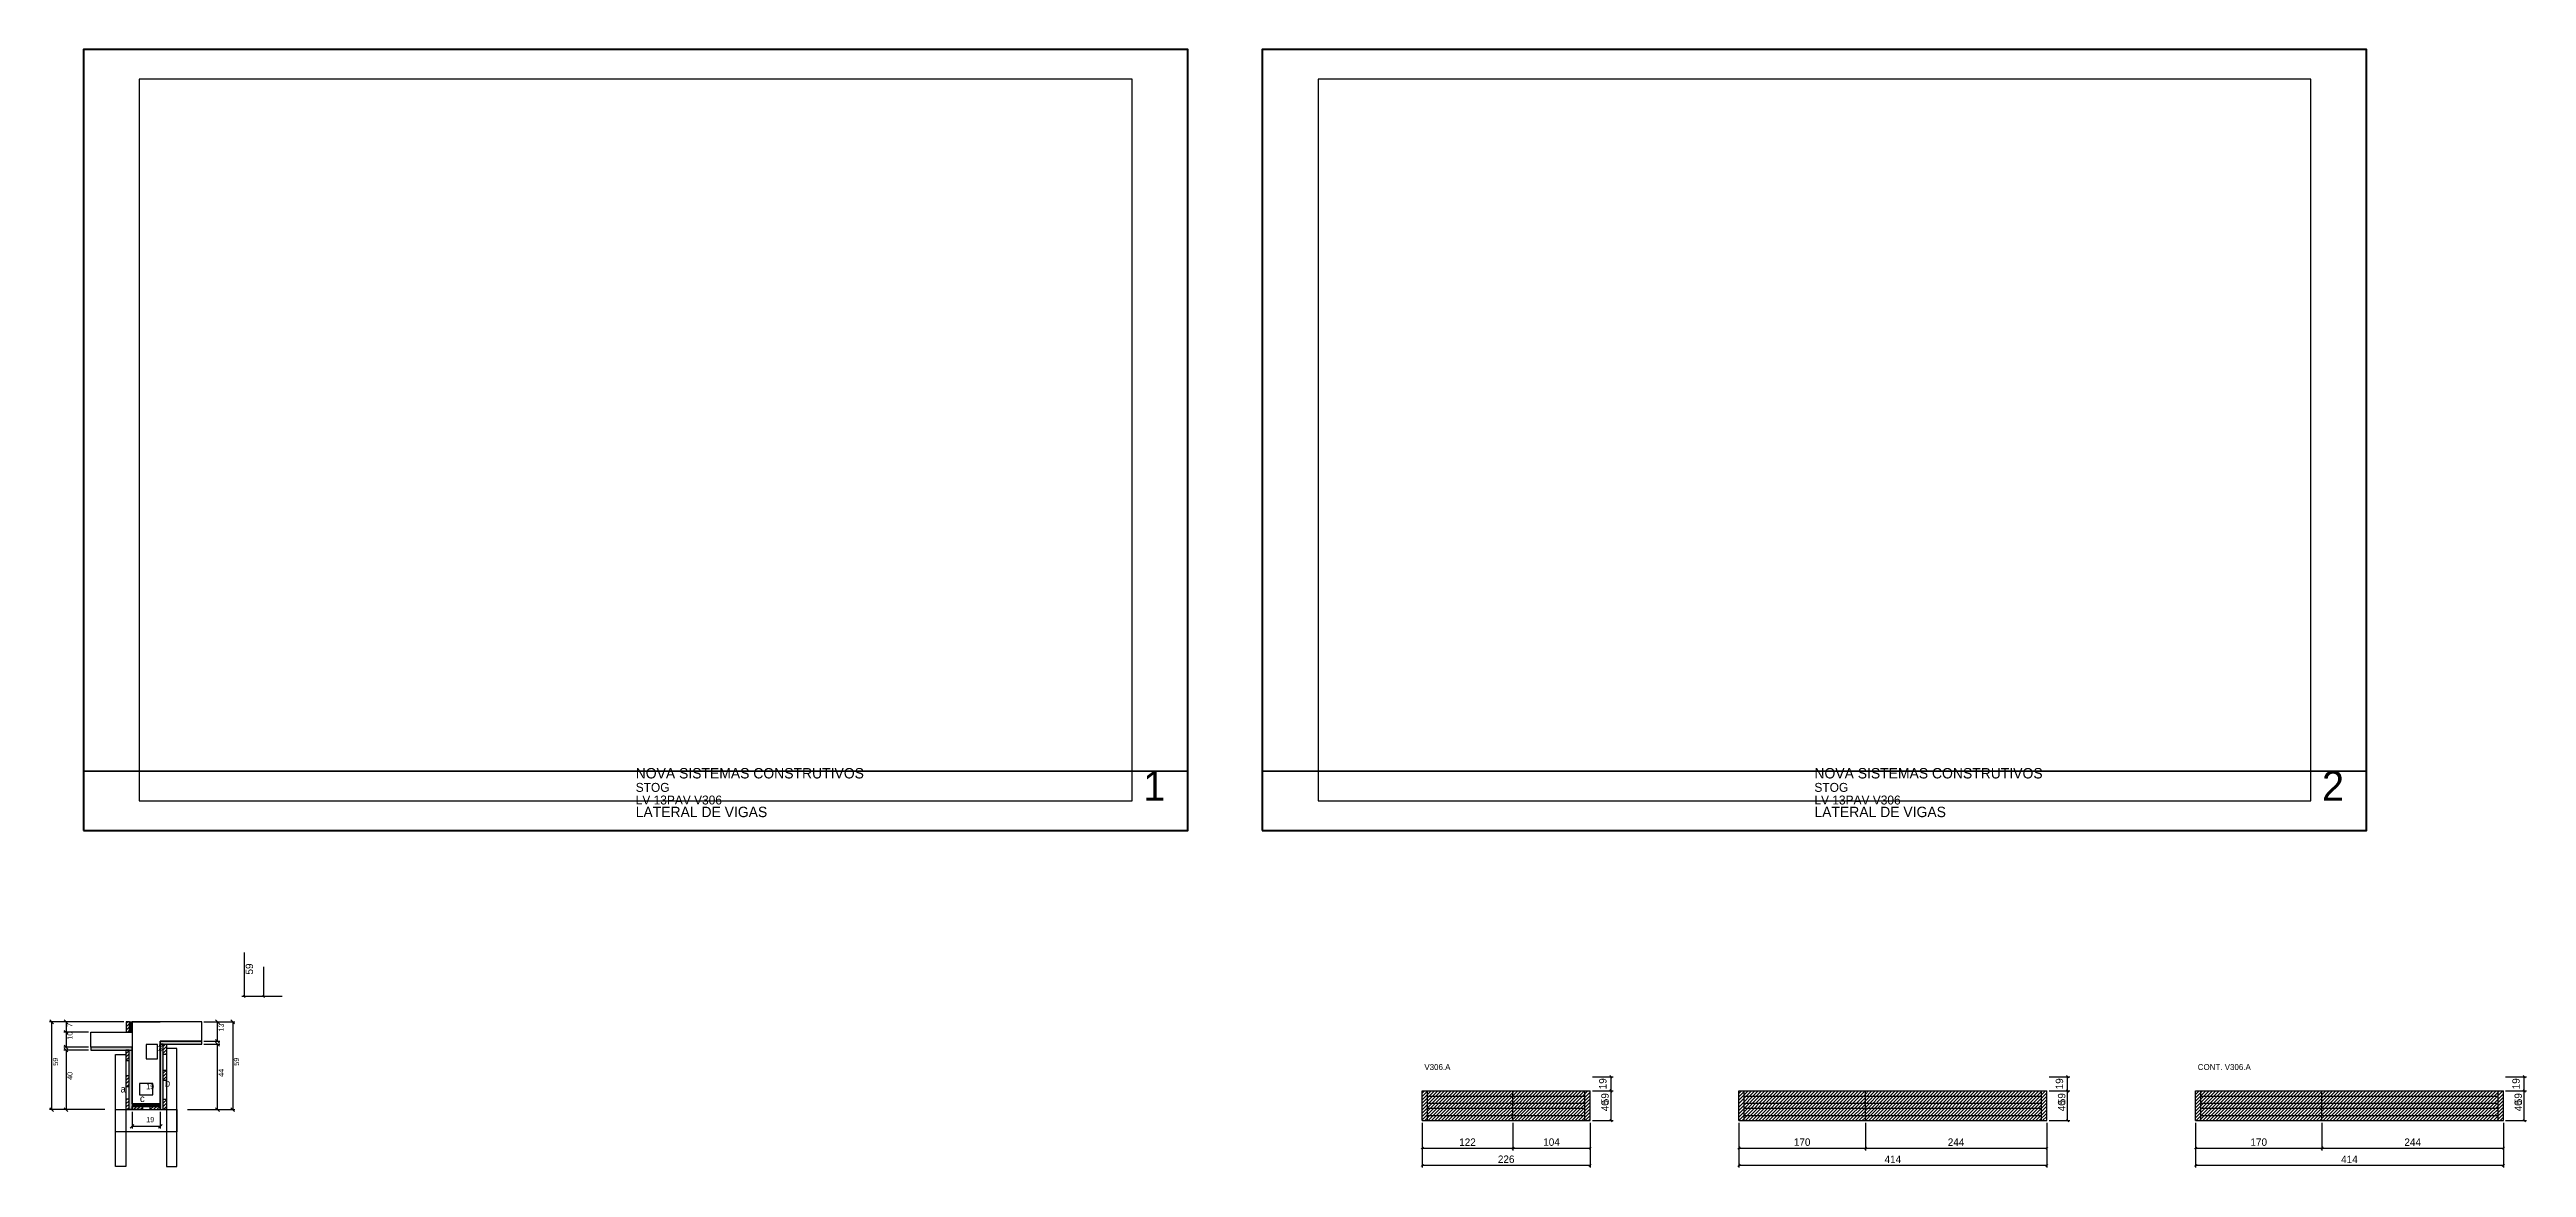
# Model space of a CAD drawing. Extents: x -9000 to 6804, y -272 to 1250.
# Drawn here: x -46 to 3285, y -253 to 1250 of the extents above; entities that cross this region are included whole.
import ezdxf

# ---------------------------------------------------------------- set-up
doc = ezdxf.new("R2010")
doc.units = 0
for name, color, linetype in [('CARIMBO', 255, 'Continuous'), ('CONCRETO', 251, 'Continuous'), ('COTA', 241, 'Continuous'), ('Cota Seção (2x)', 241, 'Continuous'), ('detalhes', 7, 'Continuous'), ('Folhas', 255, 'Continuous'), ('Hachura', 251, 'Continuous'), ('Madeira', 126, 'Continuous'), ('NOMENCLATURA', 7, 'Continuous'), ('Painéis', 200, 'Continuous'), ('Reaproveitamento', 251, 'Continuous'), ('SARR_2.2x7', 40, 'Continuous'), ('SARR_3.5x7', 81, 'Continuous')]:
    doc.layers.add(name, color=color, linetype=linetype)
doc.dimstyles.new('PAINEL', dxfattribs={"dimtxt": 10, "dimasz": 3, "dimexe": 3, "dimexo": 3, "dimgap": 3, "dimtad": 1, "dimblk": 'OBLIQUE', "dimblk1": 'OBLIQUE', "dimcen": 2.5, "dimclrd": 4, "dimclre": 4, "dimclrt": 240, "dimazin": 3, "dimtfac": 1, "dimtmove": 0, "dimatfit": 3})

msp = doc.modelspace()

# ---------------------------------------------------------------- texts
at = {"layer": 'CARIMBO'}
for s, height, p in [('NOVA SISTEMAS CONSTRUTIVOS', 14, (742.5, 270)), ('1', 40, (1425, 240)), ('NOVA SISTEMAS CONSTRUTIVOS', 14, (2327.5, 270)), ('2', 40, (3010, 240)), ('STOG', 12, (742.5, 252)), ('LV 13PAV V306', 12, (742.5, 235)), ('STOG', 12, (2327.5, 252)), ('LV 13PAV V306', 12, (2327.5, 235)), ('LATERAL DE VIGAS', 14, (742.5, 218)), ('LATERAL DE VIGAS', 14, (2327.5, 218))]:
    msp.add_text(s, height=height, dxfattribs=at).set_placement(p)
at = {"layer": 'COTA', "color": 240}
msp.add_text('59', height=10, rotation=90, dxfattribs=at).set_placement((227.918, 6.371))
at = {"layer": 'COTA', "color": 1}
for s, p in [('7', (-14.907, -64.25)), ('13', (188.622, -70.25)), ('10', (-14.907, -81.25)), ('59', (-34.227, -116.25)), ('40', (-14.907, -135.25)), ('44', (188.622, -131.25)), ('59', (209.116, -116.25))]:
    msp.add_text(s, height=7, rotation=90, dxfattribs=at).set_placement(p)
msp.add_text('19', height=7, dxfattribs=at).set_placement((84.25, -192.174))
at = {"layer": 'Cota Seção (2x)', "color": 1}
msp.add_text('55', height=7, rotation=90, dxfattribs=at).set_placement((105.75, -97.25))
msp.add_text('19', height=7, dxfattribs=at).set_placement((84.25, -147.75))
at = {"layer": 'detalhes', "color": 4}
for s, p in [('a', (49.619, -152.205)), ('c', (75.85, -165.014)), ('b', (109.343, -144.235))]:
    msp.add_text(s, height=9.6, dxfattribs=at).set_placement(p)
at = {"layer": 'NOMENCLATURA'}
for s, p in [('V306.A', (1803, -122)), ('CONT. V306.A', (2843, -122))]:
    msp.add_text(s, height=8, dxfattribs=at).set_placement(p)

# ---------------------------------------------------------------- blocks, each defined once
blk = doc.blocks.new('_OBLIQUE')
at = {"color": 0, "linetype": 'BYBLOCK'}
blk.add_line((-0.5, -0.5), (0.5, 0.5), dxfattribs=at)

# ---------------------------------------------------------------- dimensions: what is measured, and where the dimension line sits
at = {"layer": 'COTA'}
for base, p1, p2 in [((2054, -190), (2026, -190), (2026, -131)), ((2054, -150), (2026, -150), (2026, -131)), ((2668, -190), (2640, -190), (2640, -131)), ((2668, -150), (2640, -150), (2640, -131)), ((3282, -190), (3254, -190), (3254, -131)), ((3282, -150), (3254, -150), (3254, -131)), ((2054, -190), (2026, -190), (2026, -150)), ((2668, -190), (2640, -190), (2640, -150)), ((3282, -190), (3254, -190), (3254, -150))]:
    msp.add_linear_dim(base=base, p1=p1, p2=p2, angle=90, dimstyle='PAINEL', dxfattribs=at).render()
for base, p1, p2 in [((1800, -227), (1800, -190), (1922, -190)), ((1800, -250), (1800, -190), (2026, -190)), ((1922, -227), (1922, -190), (2026, -190)), ((2226, -227), (2226, -190), (2396, -190)), ((2226, -250), (2226, -190), (2640, -190)), ((2396, -227), (2396, -190), (2640, -190)), ((2840, -227), (2840, -190), (3010, -190)), ((2840, -250), (2840, -190), (3254, -190)), ((3010, -227), (3010, -190), (3254, -190))]:
    msp.add_linear_dim(base=base, p1=p1, p2=p2, dimstyle='PAINEL', dxfattribs=at).render()

# ---------------------------------------------------------------- hatches: boundary and pattern name
at = {"layer": 'Hachura'}
h = msp.add_hatch(dxfattribs=at)
h.set_pattern_fill('ANSI31')
h.paths.add_polyline_path([(57.25, -71.25), (61.65, -71.25), (61.65, -57.25), (57.25, -57.25), (57.25, -71.25)])
h = msp.add_hatch(color=7, dxfattribs=at)
h.dxf.hatch_style = 1
h.paths.add_polyline_path([(61.65, -57.25), (65.25, -57.25), (65.25, -71.25), (61.65, -71.25), (61.65, -57.25)])
h = msp.add_hatch(color=7, dxfattribs=at)
h.dxf.hatch_style = 1
h.paths.add_polyline_path([(65.25, -95.25), (65.25, -91.25), (9.65, -91.25), (9.65, -95.25), (65.25, -95.25)])
h = msp.add_hatch(dxfattribs=at)
h.set_pattern_fill('ANSI31')
h.paths.add_polyline_path([(56.85, -109.25), (61.25, -109.25), (61.25, -95.25), (56.85, -95.25), (56.85, -109.25)])
h = msp.add_hatch(color=7, dxfattribs=at)
h.dxf.hatch_style = 1
h.paths.add_polyline_path([(65.25, -95.25), (61.25, -95.25), (61.25, -175.25), (65.25, -175.25), (65.25, -95.25)])
h = msp.add_hatch(color=7, dxfattribs=at)
h.dxf.hatch_style = 1
h.paths.add_polyline_path([(158.85, -87.25), (158.85, -83.25), (103.25, -83.25), (103.25, -87.25), (158.85, -87.25)])
h = msp.add_hatch(color=7, dxfattribs=at)
h.dxf.hatch_style = 1
h.paths.add_polyline_path([(107.25, -87.25), (103.25, -87.25), (103.25, -175.25), (107.25, -175.25), (107.25, -87.25)])
h = msp.add_hatch(dxfattribs=at)
h.set_pattern_fill('ANSI31')
h.paths.add_polyline_path([(111.65, -101.25), (107.25, -101.25), (107.25, -87.25), (111.65, -87.25), (111.65, -101.25)])
h = msp.add_hatch(dxfattribs=at)
h.set_pattern_fill('ANSI31')
h.paths.add_polyline_path([(56.85, -144.033), (61.25, -144.033), (61.25, -130.033), (56.85, -130.033), (56.85, -144.033)])
h = msp.add_hatch(dxfattribs=at)
h.set_pattern_fill('ANSI31')
h.paths.add_polyline_path([(111.65, -136.033), (107.25, -136.033), (107.25, -122.033), (111.65, -122.033), (111.65, -136.033)])
h = msp.add_hatch(dxfattribs=at)
h.set_pattern_fill('ANSI31')
h.paths.add_polyline_path([(56.85, -175.25), (61.25, -175.25), (61.25, -161.25), (56.85, -161.25), (56.85, -175.25)])
h = msp.add_hatch(dxfattribs=at)
h.set_pattern_fill('ANSI31')
h.paths.add_polyline_path([(111.65, -175.25), (107.25, -175.25), (107.25, -161.25), (111.65, -161.25), (111.65, -175.25)])
h = msp.add_hatch(color=7, dxfattribs=at)
h.dxf.hatch_style = 1
h.paths.add_polyline_path([(103.25, -170.85), (103.25, -167.25), (65.25, -167.25), (65.25, -170.85), (103.25, -170.85)])
h = msp.add_hatch(dxfattribs=at)
h.set_pattern_fill('ANSI31')
h.paths.add_polyline_path([(65.25, -175.25), (65.25, -170.85), (79.25, -170.85), (79.25, -175.25), (65.25, -175.25)])
h = msp.add_hatch(dxfattribs=at)
h.set_pattern_fill('ANSI31')
h.paths.add_polyline_path([(103.25, -175.25), (103.25, -170.85), (89.25, -170.85), (89.25, -175.25), (103.25, -175.25)])
at = {"layer": 'Reaproveitamento'}
h = msp.add_hatch(dxfattribs=at)
h.set_pattern_fill('ANSI31')
h.paths.add_polyline_path([(1800, -190), (1922, -190), (1922, -150.2), (1800, -150.2)])
h = msp.add_hatch(dxfattribs=at)
h.set_pattern_fill('ANSI31')
h.paths.add_polyline_path([(1922, -190), (2026, -190), (2026, -150.2), (1922, -150.2)])
h = msp.add_hatch(dxfattribs=at)
h.set_pattern_fill('ANSI31')
h.paths.add_polyline_path([(2226, -190), (2396, -190), (2396, -150.2), (2226, -150.2)])
h = msp.add_hatch(dxfattribs=at)
h.set_pattern_fill('ANSI31')
h.paths.add_polyline_path([(2396, -190), (2640, -190), (2640, -150.2), (2396, -150.2)])
h = msp.add_hatch(dxfattribs=at)
h.set_pattern_fill('ANSI31')
h.paths.add_polyline_path([(2840, -190), (3010, -190), (3010, -150.2), (2840, -150.2)])
h = msp.add_hatch(dxfattribs=at)
h.set_pattern_fill('ANSI31')
h.paths.add_polyline_path([(3010, -190), (3254, -190), (3254, -150.2), (3010, -150.2)])

# ---------------------------------------------------------------- linework, layer by layer
at = {"layer": 'CARIMBO', "lineweight": 35}
for p, q in [((0, 280), (1485, 280)), ((1585, 280), (3070, 280))]:
    msp.add_line(p, q, dxfattribs=at)
at = {"layer": 'CONCRETO', "color": 251}
msp.add_lwpolyline([(103.25, -87.25), (103.25, -167.25), (65.25, -167.25), (65.25, -91.25), (9.65, -91.25), (9.65, -71.25), (65.25, -71.25), (65.25, -57.25), (103.25, -57.25)], dxfattribs=at)
msp.add_lwpolyline([(158.85, -83.25), (158.85, -57.25), (103.25, -57.25), (103.25, -57.25), (65.25, -57.25), (65.25, -167.25), (103.25, -167.25), (103.25, -83.25)], close=True, dxfattribs=at)
at = {"layer": 'COTA', "color": 4}
for p, q in [((216.057, 35.871), (216.057, -23.129)), ((241.989, 16.871), (241.989, -23.129)), ((266.935, -23.129), (213.057, -23.129)), ((266.935, -23.129), (238.989, -23.129)), ((54.25, -57.25), (-45.727, -57.25)), ((-42.727, -175.25), (-42.727, -57.25)), ((54.25, -57.25), (-26.407, -57.25)), ((-23.407, -57.25), (-23.407, -71.25)), ((161.85, -57.25), (183.122, -57.25)), ((161.85, -57.25), (203.616, -57.25)), ((180.122, -83.25), (180.122, -57.25)), ((200.616, -57.25), (200.616, -175.25)), ((6.65, -71.25), (-26.407, -71.25)), ((6.65, -71.25), (-26.407, -71.25)), ((6.65, -91.25), (-26.407, -91.25)), ((6.65, -95.25), (-26.407, -95.25)), ((-23.407, -71.25), (-23.407, -91.25)), ((-23.407, -95.25), (-23.407, -175.25)), ((161.85, -83.25), (183.122, -83.25)), ((161.85, -87.25), (183.122, -87.25)), ((180.122, -175.25), (180.122, -87.25)), ((28.65, -175.25), (-45.727, -175.25)), ((28.65, -175.25), (-26.407, -175.25)), ((65.25, -178.25), (65.25, -200.674)), ((65.25, -197.674), (103.25, -197.674)), ((103.25, -178.25), (103.25, -200.674)), ((139.85, -175.25), (183.122, -175.25)), ((164.486, -175.25), (203.616, -175.25))]:
    msp.add_line(p, q, dxfattribs=at)
at = {"layer": 'COTA'}
for p, q in [((214.557, -21.629), (217.557, -24.629)), ((240.489, -21.629), (243.489, -24.629))]:
    msp.add_line(p, q, dxfattribs=at)
for points in [[(-40.227, -59.75), (-45.227, -54.75)], [(-20.907, -59.75), (-25.907, -54.75)], [(182.622, -59.75), (177.622, -54.75)], [(203.116, -59.75), (198.116, -54.75)], [(-20.907, -73.75), (-25.907, -68.75)], [(-25.907, -68.75), (-20.907, -73.75)], [(-25.907, -88.75), (-20.907, -93.75)], [(-20.907, -97.75), (-25.907, -92.75)], [(177.622, -80.75), (182.622, -85.75)], [(182.622, -89.75), (177.622, -84.75)], [(-45.227, -172.75), (-40.227, -177.75)], [(-25.907, -172.75), (-20.907, -177.75)], [(67.75, -195.174), (62.75, -200.174)], [(100.75, -200.174), (105.75, -195.174)], [(177.622, -172.75), (182.622, -177.75)], [(198.116, -172.75), (203.116, -177.75)]]:
    msp.add_lwpolyline(points, dxfattribs=at)
at = {"layer": 'Cota Seção (2x)', "color": 180}
for p, q in [((99.25, -87.583), (84.25, -87.583)), ((84.25, -87.583), (84.25, -106.917)), ((99.25, -106.917), (99.25, -87.583)), ((84.25, -106.917), (99.25, -106.917)), ((93.25, -140.25), (75.25, -140.25)), ((75.25, -140.25), (75.25, -155.25)), ((75.25, -155.25), (93.25, -155.25)), ((93.25, -155.25), (93.25, -140.25))]:
    msp.add_line(p, q, dxfattribs=at)
at = {"layer": 'Folhas', "lineweight": 50}
for points in [[(0, 200), (1485, 200), (1485, 1250), (0, 1250)], [(1585, 200), (3070, 200), (3070, 1250), (1585, 1250)]]:
    msp.add_lwpolyline(points, close=True, dxfattribs=at)
at = {"layer": 'Folhas', "lineweight": 25}
for points in [[(75, 240), (1410, 240), (1410, 1210), (75, 1210)], [(1660, 240), (2995, 240), (2995, 1210), (1660, 1210)]]:
    msp.add_lwpolyline(points, close=True, dxfattribs=at)
at = {"layer": 'Madeira', "color": 126}
for points in [[(57.25, -71.25), (61.65, -71.25), (61.65, -57.25), (57.25, -57.25)], [(56.85, -109.25), (61.25, -109.25), (61.25, -95.25), (56.85, -95.25)], [(111.65, -101.25), (107.25, -101.25), (107.25, -87.25), (111.65, -87.25)], [(56.85, -144.033), (61.25, -144.033), (61.25, -130.033), (56.85, -130.033)], [(111.65, -136.033), (107.25, -136.033), (107.25, -122.033), (111.65, -122.033)], [(56.85, -175.25), (61.25, -175.25), (61.25, -161.25), (56.85, -161.25)], [(111.65, -175.25), (107.25, -175.25), (107.25, -161.25), (111.65, -161.25)], [(65.25, -175.25), (65.25, -170.85), (79.25, -170.85), (79.25, -175.25)], [(103.25, -175.25), (103.25, -170.85), (89.25, -170.85), (89.25, -175.25)]]:
    msp.add_lwpolyline(points, close=True, dxfattribs=at)
at = {"layer": 'Painéis'}
for p, q in [((1800, -150), (1922, -150)), ((1800, -190), (1800, -150)), ((1922, -190), (1922, -150)), ((1922, -150), (2026, -150)), ((2026, -190), (2026, -150)), ((2226, -150), (2396, -150)), ((2226, -190), (2226, -150)), ((2396, -190), (2396, -150)), ((2396, -150), (2640, -150)), ((2640, -190), (2640, -150)), ((2840, -150), (3010, -150)), ((2840, -190), (2840, -150)), ((3010, -190), (3010, -150)), ((3010, -150), (3254, -150)), ((3254, -190), (3254, -150)), ((1800, -190), (1922, -190)), ((1922, -190), (2026, -190)), ((2226, -190), (2396, -190)), ((2396, -190), (2640, -190)), ((2840, -190), (3010, -190)), ((3010, -190), (3254, -190))]:
    msp.add_line(p, q, dxfattribs=at)
at = {"layer": 'Painéis', "color": 200}
for points in [[(61.65, -57.25), (65.25, -57.25), (65.25, -71.25), (61.65, -71.25)], [(65.25, -95.25), (65.25, -91.25), (9.65, -91.25), (9.65, -95.25)], [(61.25, -95.25), (65.25, -95.25), (65.25, -175.25), (61.25, -175.25)], [(158.85, -87.25), (158.85, -83.25), (103.25, -83.25), (103.25, -87.25)], [(107.25, -87.25), (103.25, -87.25), (103.25, -175.25), (107.25, -175.25)], [(103.25, -170.85), (103.25, -167.25), (65.25, -167.25), (65.25, -170.85)]]:
    msp.add_lwpolyline(points, close=True, dxfattribs=at)
at = {"layer": 'SARR_2.2x7'}
for p, q in [((1807, -190), (1807, -150)), ((2019, -190), (2019, -150)), ((2233, -190), (2233, -150)), ((2633, -190), (2633, -150)), ((2847, -190), (2847, -150)), ((3247, -190), (3247, -150))]:
    msp.add_line(p, q, dxfattribs=at)
for points in [[(1807, -157), (1922, -157)], [(1807, -157), (1922, -157)], [(1807, -166.5), (1922, -166.5)], [(1807, -166.5), (1922, -166.5)], [(1922, -157), (2019, -157)], [(1922, -157), (2019, -157)], [(1922, -166.5), (2019, -166.5)], [(1922, -166.5), (2019, -166.5)], [(2233, -157), (2396, -157)], [(2233, -157), (2396, -157)], [(2233, -166.5), (2396, -166.5)], [(2233, -166.5), (2396, -166.5)], [(2396, -157), (2633, -157)], [(2396, -157), (2633, -157)], [(2396, -166.5), (2633, -166.5)], [(2396, -166.5), (2633, -166.5)], [(2847, -157), (3010, -157)], [(2847, -157), (3010, -157)], [(2847, -166.5), (3010, -166.5)], [(2847, -166.5), (3010, -166.5)], [(3010, -157), (3247, -157)], [(3010, -157), (3247, -157)], [(3010, -166.5), (3247, -166.5)], [(3010, -166.5), (3247, -166.5)], [(1807, -173.5), (1922, -173.5)], [(1807, -173.5), (1922, -173.5)], [(1807, -183), (1922, -183)], [(1807, -183), (1922, -183)], [(1922, -173.5), (2019, -173.5)], [(1922, -173.5), (2019, -173.5)], [(1922, -183), (2019, -183)], [(1922, -183), (2019, -183)], [(2233, -173.5), (2396, -173.5)], [(2233, -173.5), (2396, -173.5)], [(2233, -183), (2396, -183)], [(2233, -183), (2396, -183)], [(2396, -173.5), (2633, -173.5)], [(2396, -173.5), (2633, -173.5)], [(2396, -183), (2633, -183)], [(2396, -183), (2633, -183)], [(2847, -173.5), (3010, -173.5)], [(2847, -173.5), (3010, -173.5)], [(2847, -183), (3010, -183)], [(2847, -183), (3010, -183)], [(3010, -173.5), (3247, -173.5)], [(3010, -173.5), (3247, -173.5)], [(3010, -183), (3247, -183)], [(3010, -183), (3247, -183)]]:
    msp.add_lwpolyline(points, dxfattribs=at)
at = {"layer": 'SARR_3.5x7', "color": 81}
for points in [[(125.65, -93.25), (111.65, -93.25), (111.65, -251.728), (125.65, -251.728)], [(42.85, -101.25), (56.85, -101.25), (56.85, -251.728), (42.85, -251.728)], [(42.85, -175.25), (125.65, -175.25), (125.65, -205.308), (42.85, -205.308)]]:
    msp.add_lwpolyline(points, close=True, dxfattribs=at)

msp.set_redraw_order([(e.dxf.handle, doc.entitydb.next_handle()) for e in msp.query("TEXT MTEXT ATTDEF DIMENSION ARC_DIMENSION")])  # texts and dimensions are drawn at this point

doc.saveas('drawing.dxf')
